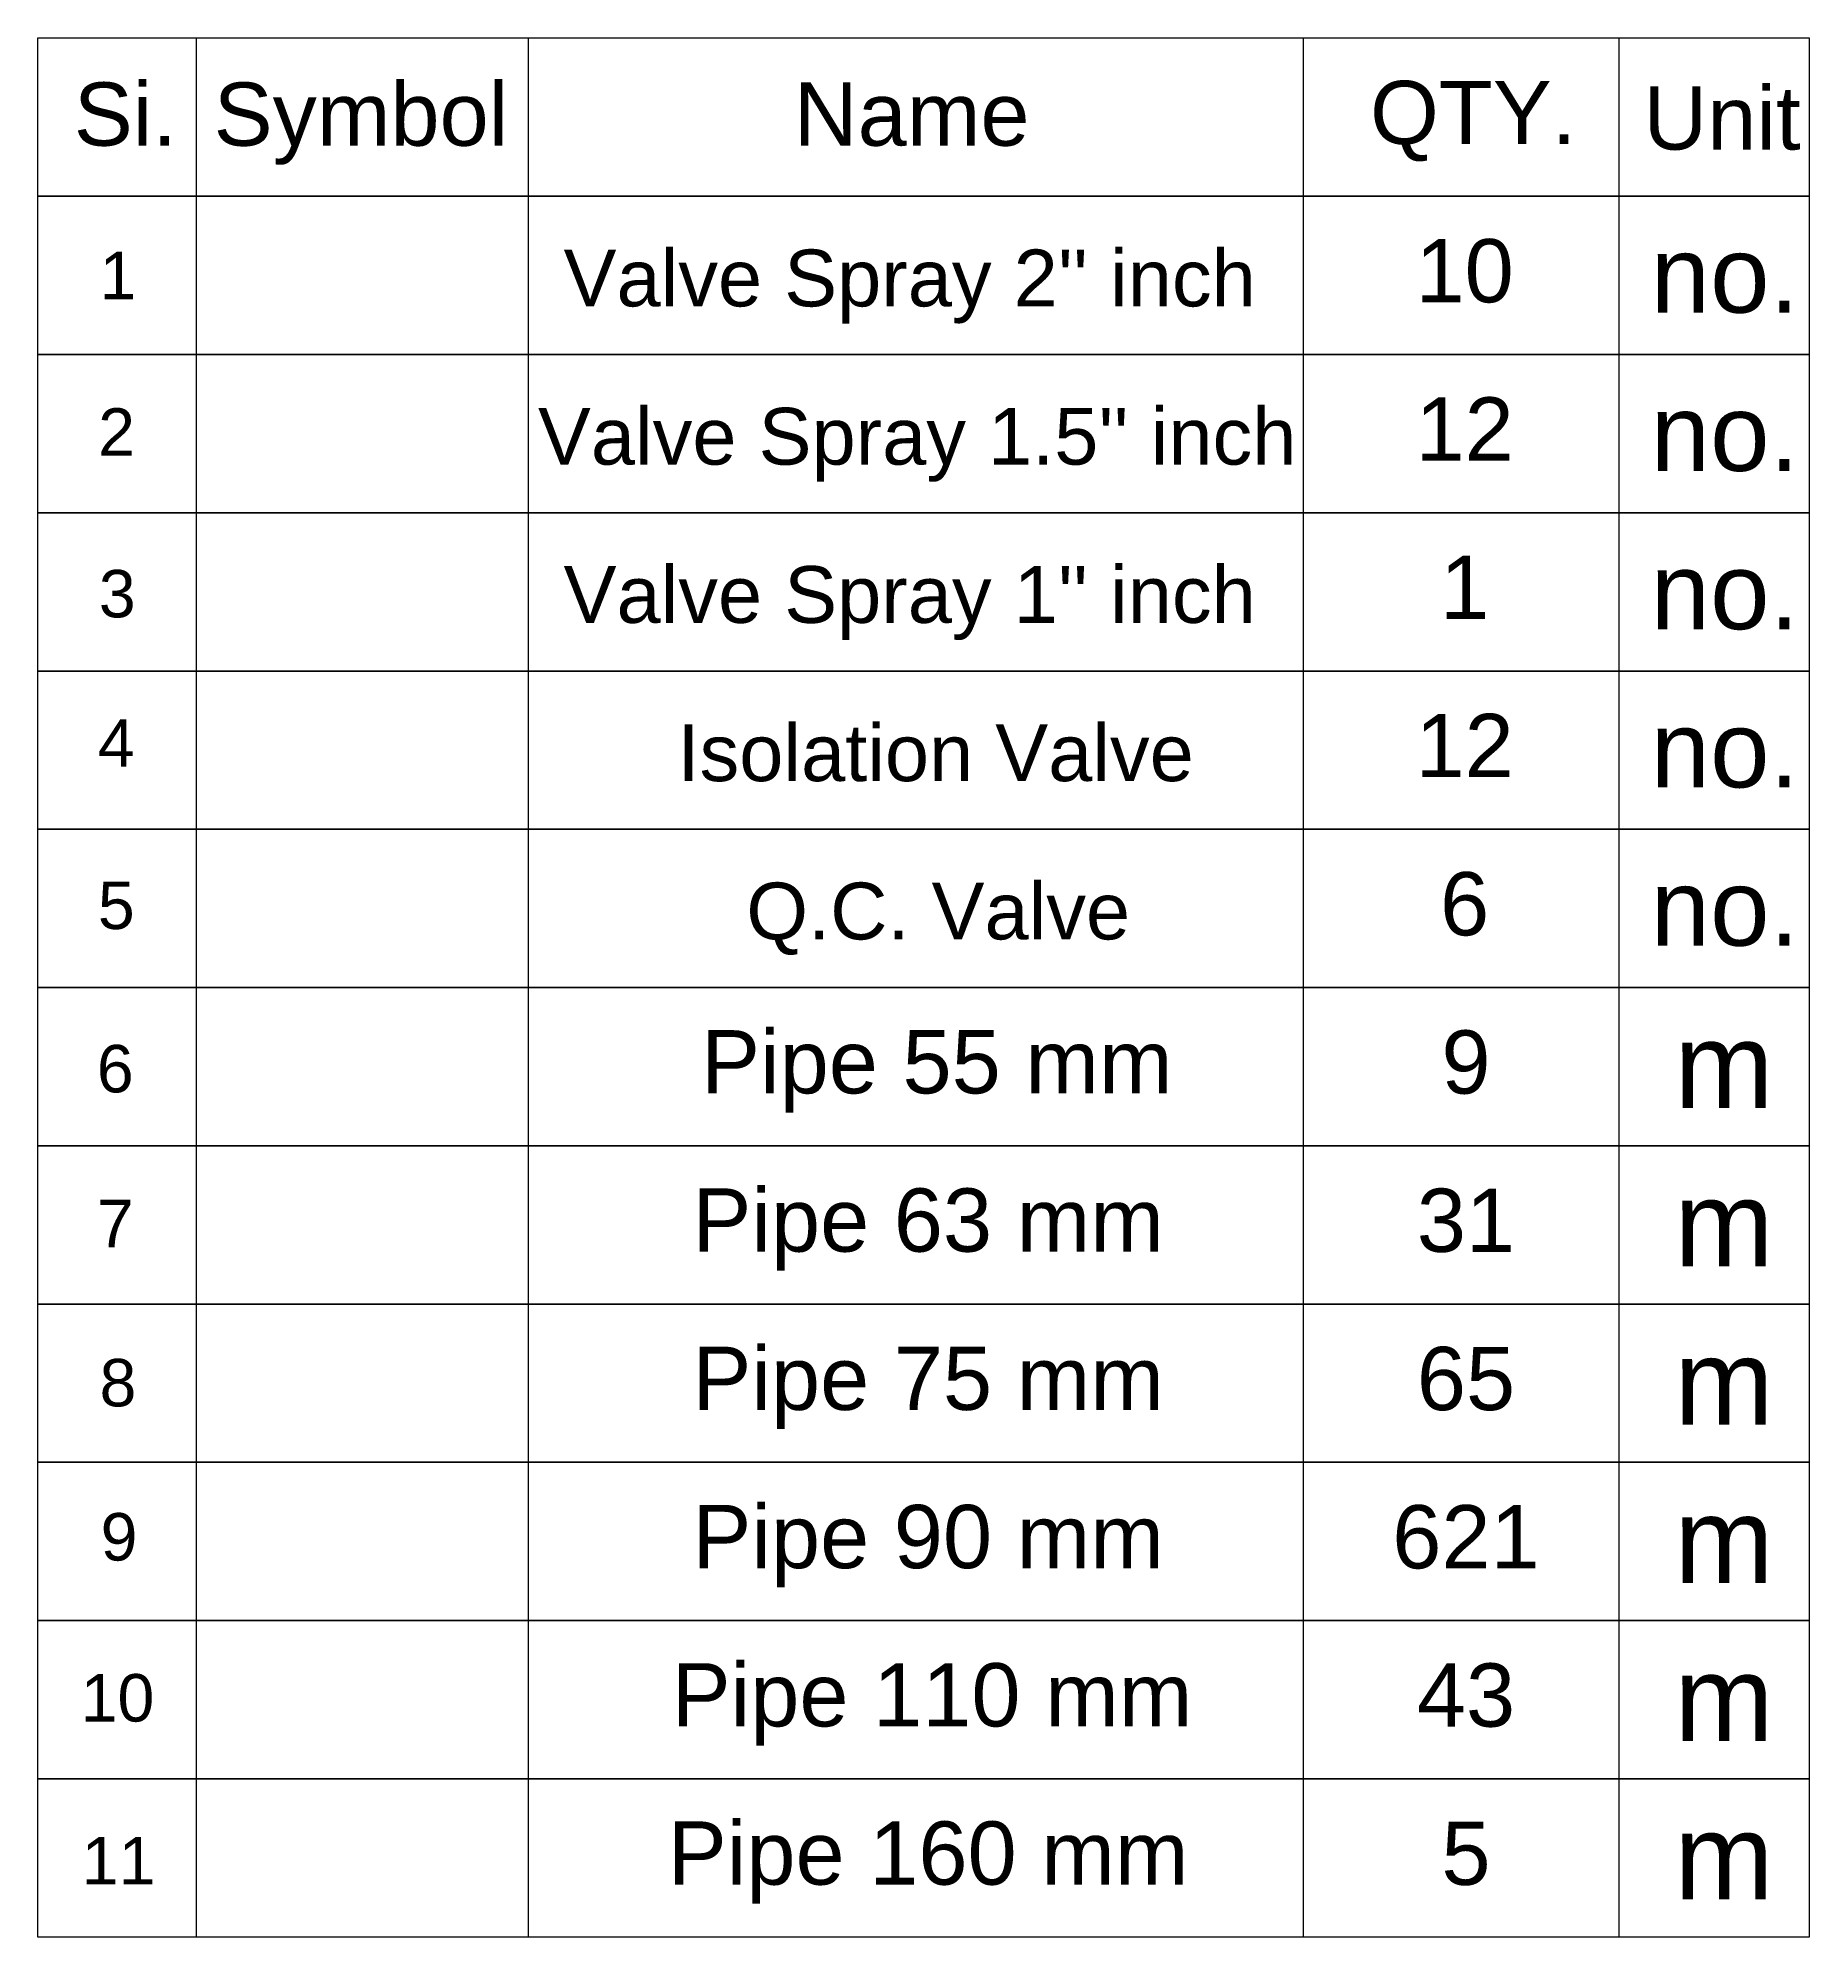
# Model space of a CAD drawing. Extents: x 671027 to 671621, y 802418 to 802669.
# Drawn here: x 671564.6 to 671620.6, y 802562.7 to 802622.7 of the extents above; entities that cross this region are included whole.
import ezdxf
from ezdxf.enums import TextEntityAlignment as Align

# ---------------------------------------------------------------- set-up
doc = ezdxf.new("R2010")
doc.units = 0
doc.layers.add('Legend', color=7, linetype='Continuous', lineweight=15)
doc.styles.get("Standard").update_dxf_attribs({"font": 'arial.ttf'})

msp = doc.modelspace()

# ---------------------------------------------------------------- texts
at = {"layer": 'Legend'}
for s, p in [('1', (671567.139, 802615.218)), ('2', (671567.097, 802610.272)), ('3', (671567.118, 802605.16)), ('4', (671567.088, 802600.437)), ('5', (671567.088, 802595.307)), ('6', (671567.055, 802590.143)), ('7', (671567.055, 802585.246)), ('8', (671567.141, 802580.216)), ('9', (671567.175, 802575.342)), ('10', (671567.125, 802570.252)), ('11', (671567.159, 802565.101))]:
    msp.add_text(s, height=1.5, dxfattribs=at).set_placement(p, align=Align.MIDDLE_CENTER)
at = {"layer": 'Legend', "linetype": 'ByBlock', "attachment_point": 1}
for s, width, gutter_width, insert, char_height in [('Si.', 3.05881, 1, (671565.745, 802621.323), 2), ('Symbol', 8.95784, 1, (671570.166, 802621.321), 2), ('Name', 8.95784, 1, (671588.505, 802621.321), 2), ('QTY.', 6.85951, 1, (671606.719, 802621.373), 2), ('Unit', 5.37359, 1, (671615.36, 802621.199), 2), ('\\pxqc;10', 6.85951, 1, (671606.278, 802616.37), 2), ("Valve Spray 2'' inch", 23.52323, 0.898, (671581.226, 802616.038), 1.79645), ('\\pxqc;no.', 6.50205, 1.21, (671614.685, 802616.464), 2.42), ("Valve Spray 1.5'' inch", 24.88978, 0.898, (671580.416, 802611.035), 1.79645), ('\\pxqc;12', 6.85951, 1, (671606.278, 802611.366), 2), ('\\pxqc;no.', 6.50205, 1.21, (671614.685, 802611.461), 2.42), ('\\pxqc;1', 6.85951, 1, (671606.278, 802606.363), 2), ("Valve Spray 1'' inch", 23.52323, 0.898, (671581.226, 802606.032), 1.79645), ('\\pxqc;no.', 6.50205, 1.21, (671614.685, 802606.457), 2.42), ('\\pxqc;12', 6.85951, 1, (671606.278, 802601.36), 2), ('\\pxqc;Isolation Valve', 23.52323, 0.898, (671581.226, 802601.029), 1.79645), ('\\pxqc;no.', 6.50205, 1.21, (671614.685, 802601.454), 2.42), ('\\pxi-3,l4,qc,t4;Q.C.^IValve', 23.52323, 0.898, (671580.409, 802596.025), 1.79645), ('\\pxqc;6', 6.85951, 1, (671606.278, 802596.357), 2), ('\\pxqc;no.', 6.50205, 1.21, (671614.685, 802596.451), 2.42), ('Pipe 55 mm', 16.21518, 1, (671585.572, 802591.36), 2), ('\\pxqc;9', 2.69018, 1, (671608.406, 802591.353), 2), ('m', 4.45019, 1.35, (671616.334, 802591.596), 2.7), ('\\pxqc;Pipe 63 mm', 16.21518, 1, (671584.642, 802586.357), 2), ('\\pxqc;31', 2.69018, 1, (671608.406, 802586.35), 2), ('m', 4.45019, 1.35, (671616.334, 802586.593), 2.7), ('\\pxqc;Pipe 75 mm', 16.21518, 1, (671584.642, 802581.353), 2), ('\\pxqc;65', 2.69018, 1, (671608.406, 802581.347), 2), ('m', 4.45019, 1.35, (671616.334, 802581.59), 2.7), ('\\pxqc;Pipe 90 mm', 16.21518, 1, (671584.642, 802576.35), 2), ('\\pxqc;621', 2.69018, 1, (671608.406, 802576.344), 2), ('m', 4.45019, 1.35, (671616.334, 802576.586), 2.7), ('Pipe 110 mm', 16.21518, 1, (671584.642, 802571.347), 2), ('\\pxqc;43', 2.69018, 1, (671608.406, 802571.34), 2), ('m', 4.45019, 1.35, (671616.334, 802571.583), 2.7), ('\\pxqc;Pipe 160 mm', 16.21518, 1, (671584.642, 802566.344), 2), ('\\pxqc;5', 2.69018, 1, (671608.406, 802566.337), 2), ('m', 4.45019, 1.35, (671616.334, 802566.58), 2.7)]:
    msp.add_mtext_dynamic_manual_height_columns(s, width=width, gutter_width=gutter_width, heights=[0], dxfattribs=dict(at, insert=insert, char_height=char_height))

# ---------------------------------------------------------------- linework, layer by layer
at = {"layer": 'Legend', "linetype": 'ByBlock'}
for points in [[(671564.613, 802622.728), (671620.594, 802622.728), (671620.594, 802617.725), (671564.613, 802617.725)], [(671564.613, 802617.725), (671620.594, 802617.725), (671620.594, 802612.722), (671564.613, 802612.722)], [(671564.613, 802612.722), (671620.594, 802612.722), (671620.594, 802607.718), (671564.613, 802607.718)], [(671564.613, 802607.718), (671620.594, 802607.718), (671620.594, 802602.715), (671564.613, 802602.715)], [(671564.613, 802602.715), (671620.594, 802602.715), (671620.594, 802597.712), (671564.613, 802597.712)], [(671564.613, 802597.712), (671620.594, 802597.712), (671620.594, 802592.709), (671564.613, 802592.709)], [(671564.613, 802592.709), (671620.594, 802592.709), (671620.594, 802587.706), (671564.613, 802587.706)], [(671564.613, 802587.706), (671620.594, 802587.706), (671620.594, 802582.702), (671564.613, 802582.702)], [(671564.613, 802582.702), (671620.594, 802582.702), (671620.594, 802577.699), (671564.613, 802577.699)], [(671564.613, 802577.699), (671620.594, 802577.699), (671620.594, 802572.696), (671564.613, 802572.696)], [(671564.613, 802572.696), (671620.594, 802572.696), (671620.594, 802567.693), (671564.613, 802567.693)], [(671564.613, 802567.693), (671620.594, 802567.693), (671620.594, 802562.689), (671564.613, 802562.689)]]:
    msp.add_lwpolyline(points, close=True, dxfattribs=at)
for points in [[(671569.61, 802622.728), (671569.61, 802562.689)], [(671604.609, 802622.728), (671604.609, 802562.689)], [(671614.583, 802622.728), (671614.583, 802562.689)]]:
    msp.add_lwpolyline(points, dxfattribs=at)
at = {"layer": 'Legend'}
msp.add_lwpolyline([(671580.104, 802622.728), (671580.104, 802562.689)], dxfattribs=at)

msp.set_redraw_order([(e.dxf.handle, doc.entitydb.next_handle()) for e in msp.query("TEXT MTEXT ATTDEF DIMENSION ARC_DIMENSION")])  # texts and dimensions are drawn at this point

doc.saveas('drawing.dxf')
